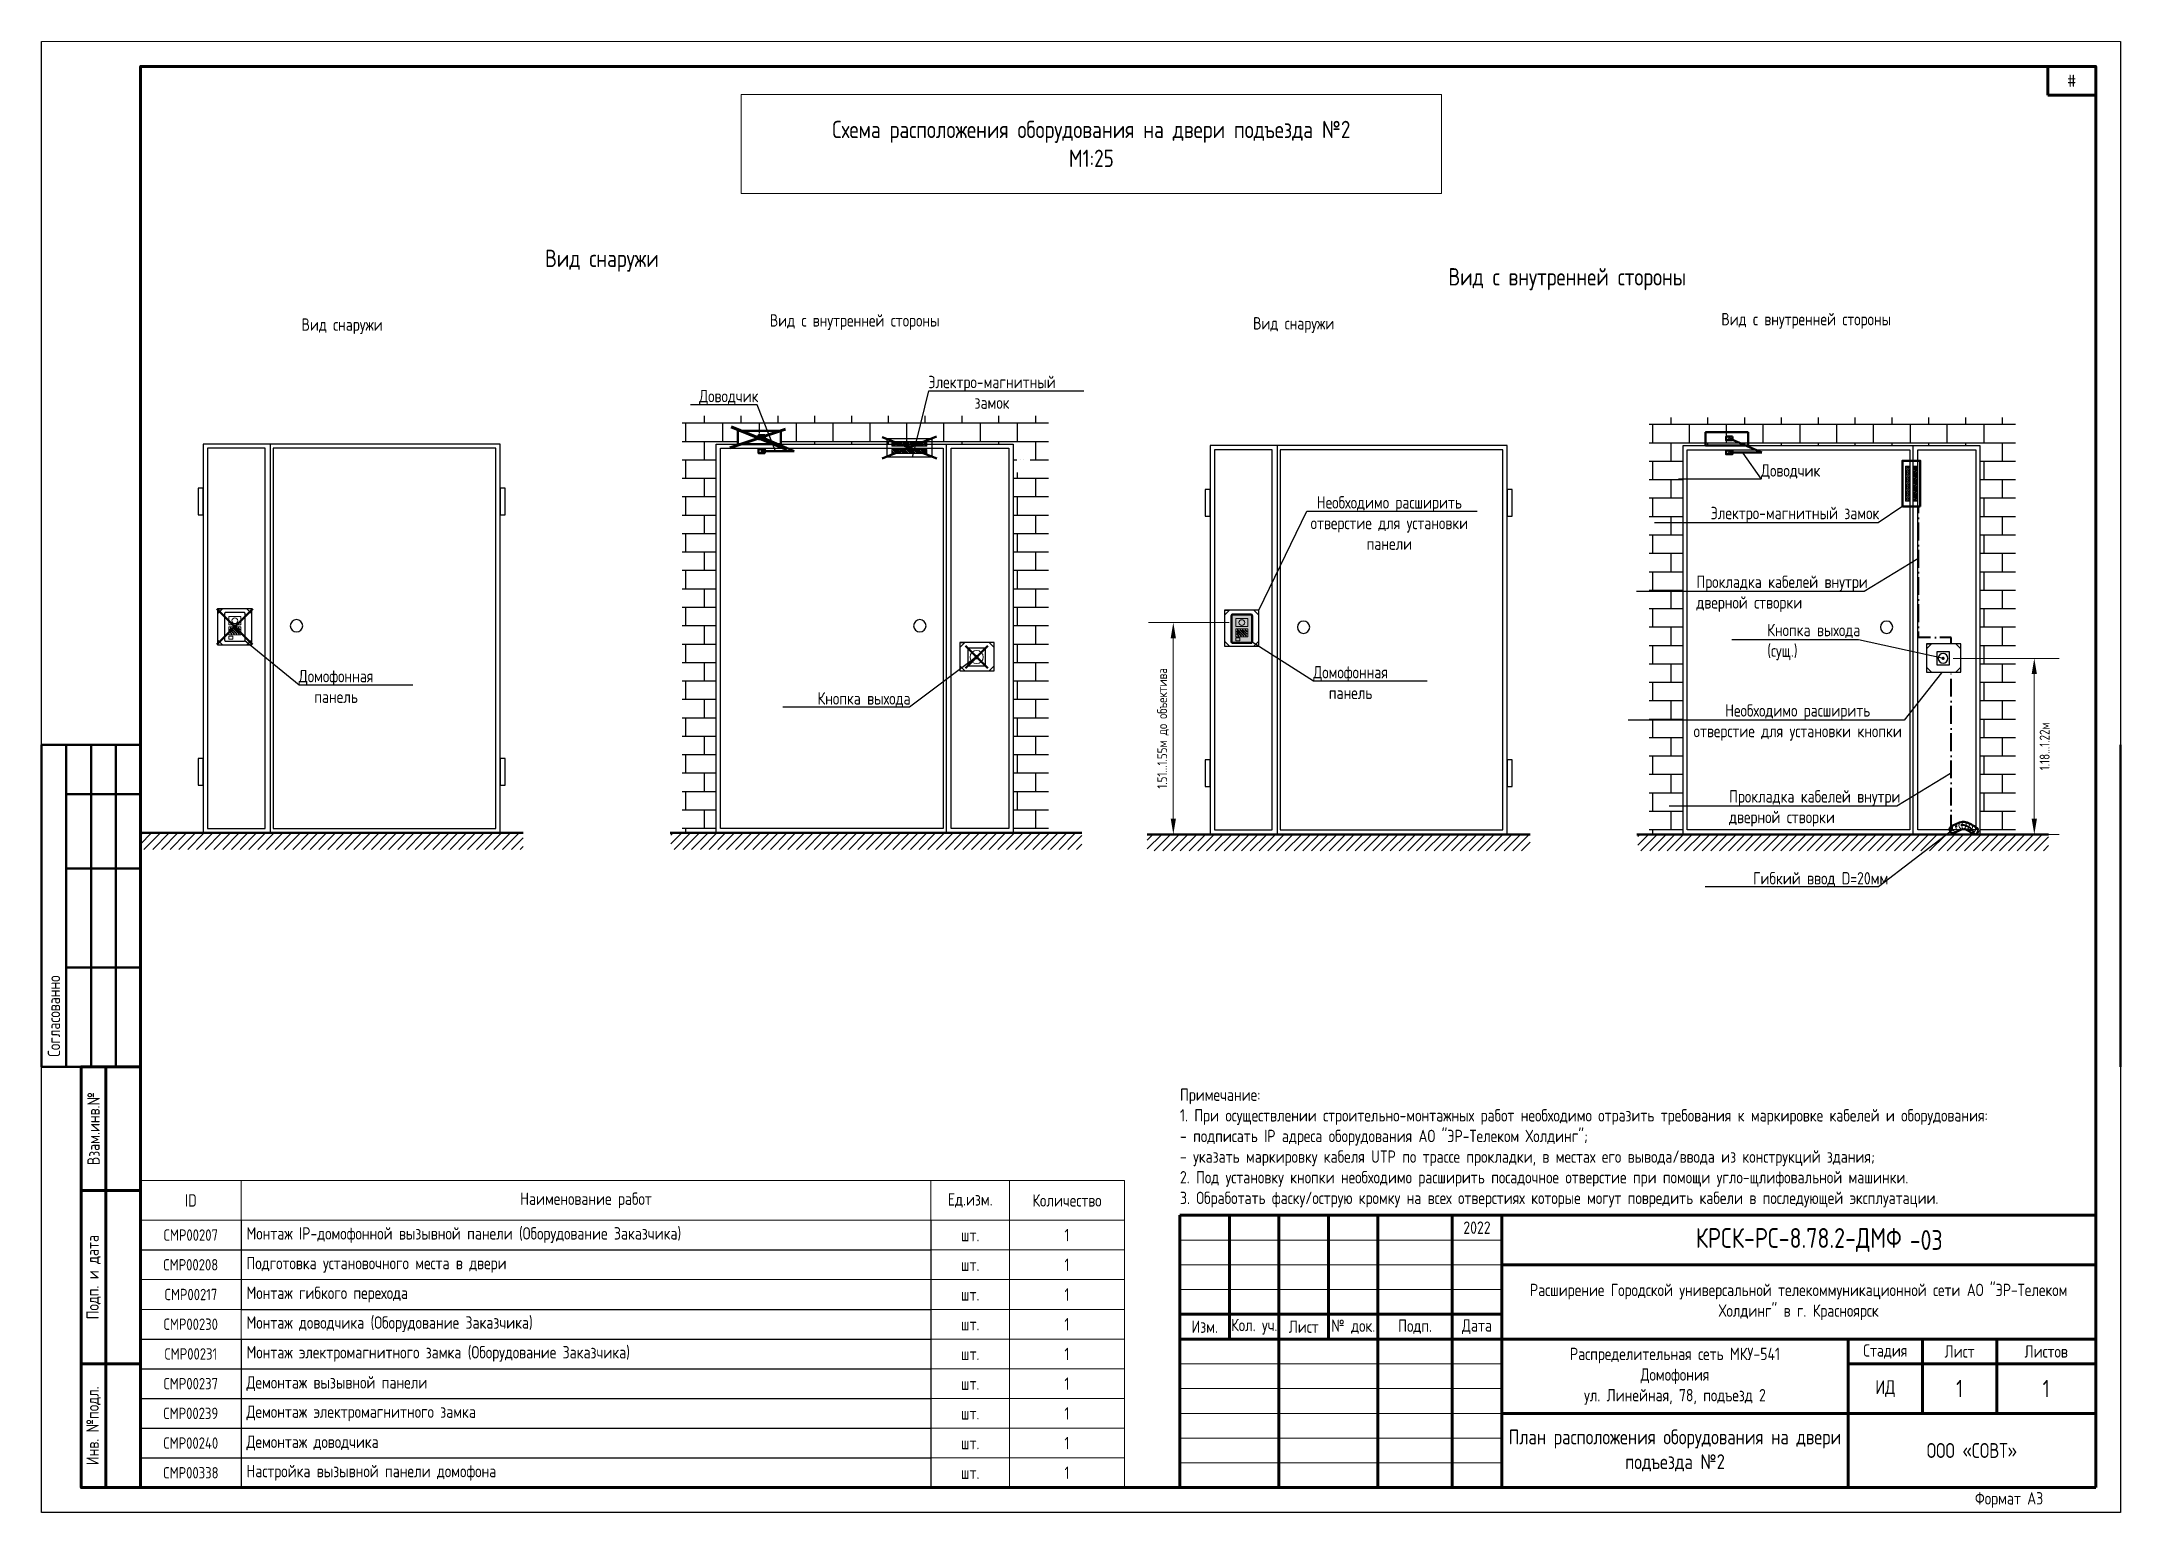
# Paper-space layout '6' of a CAD drawing. Header units: millimetres. Extents: x 0 to 420, y 0 to 297.
# The model-space entities are those that its viewports show. They can reach past a viewport. Long polylines and large blocks are cut down to what shows.
import ezdxf
from ezdxf import colors
from ezdxf.entities.mleader import LeaderData, LeaderLine
from ezdxf.enums import TextEntityAlignment as Align
from ezdxf.math import Vec2, Vec3

# ---------------------------------------------------------------- set-up
doc = ezdxf.new("R2010")
doc.units = ezdxf.units.MM
doc.linetypes.add('ACAD_ISO10W100', pattern=[18, 12, -3, 0, -3])
for name, color, linetype, lineweight in [('(034) Оформление_0', 7, 'Continuous', 9), ('Домофония схемы', 7, 'Continuous', 40), ('Оборудование проектир.', 7, 'Continuous', 50)]:
    doc.layers.add(name, color=color, linetype=linetype, lineweight=lineweight)
for name, color, linetype in [('_', 7, 'Continuous'), ('Выноски и подписи', 7, 'Continuous'), ('Дополнительные схемы', 7, 'Continuous'), ('Планы', 7, 'Continuous'), ('Текст и таблицы', 7, 'Continuous')]:
    doc.layers.add(name, color=color, linetype=linetype)
doc.layers.add('ВЭ', color=7, linetype='Continuous', plot=False)
doc.layers.add('ВЭ_', color=7, linetype='Continuous', plot=False)
doc.styles.get("Standard").update_dxf_attribs({"font": ''})
doc.styles.get('Standard').set_extended_font_data('GOST type A')
doc.dimstyles.get("Standard").update_dxf_attribs({"dimtxt": 2.5, "dimasz": 3, "dimexe": 5, "dimexo": 2, "dimgap": 2, "dimtad": 1, "dimdec": 1, "dimrnd": 1, "dimzin": 0, "dimdsep": 46, "dimtxsty": 'Standard', "dimcen": 2, "dimadec": 0, "dimazin": 0, "dimtfac": 1, "dimtdec": 1, "dimtofl": 0, "dimtmove": 0, "dimatfit": 3, "dimfxl": 1, "dimtolj": 1, "dimtzin": 0, "dimarcsym": 0})
pattern_1 = [(45, (0, 0), (-0.176777, 0.176777), [])]

psp = doc.layouts.new('6')

msp = doc.modelspace()

# ---------------------------------------------------------------- texts
at = {"layer": '(034) Оформление_0'}
for s, p in [('Вид снаружи', (1162.49, -265.43)), ('Вид с внутренней стороны', (1357.52, -269.16))]:
    msp.add_text(s, height=3.5, dxfattribs=at).set_placement(p, align=Align.CENTER)
for s, insert, char_height, width, attachment_point in [('Примечание: \\P1. При осуществлении строительно-монтажных работ необходимо отразить требования к маркировке кабелей и оборудования: \\P- подписать IP адреса оборудования АО "ЭР-Телеком Холдинг"; \\P- указать маркировку кабеля UTP по трассе прокладки, в местах его вывода/ввода из конструкций здания; \\P2. Под установку кнопки необходимо расширить посадочное отверстие при помощи угло-щлифовальной машинки.\\P3. Обработать фаску/острую кромку на всех отверстиях которые могут повредить кабели в последующей эксплуатации.', (1279.28, -455.33), 2.5, 171.8584, 7), ('-03', (1426.7, -461.91), 4, 47.8627, 4), ('1', (1454.28, -491.91), 3.5, 20, 5), ('{\\C0;План расположения оборудования на двери подъезда №2}', (1379.28, -504.41), 3, 70, 5)]:
    msp.add_mtext(s, dxfattribs=dict(at, insert=insert, char_height=char_height, width=width, attachment_point=attachment_point))
at = {"layer": 'Выноски и подписи'}
for s, p in [('Вид снаружи', (1101.8, -278.3)), ('Вид с внутренней стороны', (1196.41, -277.46)), ('Вид снаружи', (1294.04, -278.05)), ('Вид с внутренней стороны', (1388.65, -277.21))]:
    msp.add_text(s, height=2.5, dxfattribs=at).set_placement(p)

# ---------------------------------------------------------------- blocks, each defined once
blk = doc.blocks.new('*T277')
at = {"layer": '(034) Оформление_0', "lineweight": 60, "transparency": 16777216}
for p, q in [((0, 0), (185, 0)), ((0, 0), (0, -55)), ((10, 0), (10, -25)), ((20, 0), (20, -55)), ((30, 0), (30, -25)), ((40, 0), (40, -55)), ((55, 0), (55, -55)), ((65, 0), (65, -55)), ((185, 0), (185, -55)), ((65, -10), (185, -10)), ((0, -20), (65, -20)), ((0, -25), (185, -25)), ((135, -25), (135, -55)), ((150, -25), (150, -40)), ((165, -25), (165, -40)), ((135, -30), (185, -30)), ((65, -40), (185, -40)), ((0, -55), (185, -55))]:
    blk.add_line(p, q, dxfattribs=at)
at = {"layer": '(034) Оформление_0', "transparency": 16777216}
for p, q in [((0, -5), (65, -5)), ((0, -10), (65, -10)), ((0, -15), (65, -15)), ((0, -30), (65, -30)), ((0, -35), (65, -35)), ((0, -40), (65, -40)), ((0, -45), (65, -45)), ((0, -50), (65, -50))]:
    blk.add_line(p, q, dxfattribs=at)
at = {"layer": '(034) Оформление_0', "color": 0, "lineweight": 60, "transparency": 16777216, "attachment_point": 5}
for s, insert, char_height, width in [('2022', (60, -2.5), 2.5, 10), ('{\\fGOST type A|b0|i0|c0;КРСК-РС-8.78.2-ДМФ', (125, -5), 4, 120), ('{\\fGOST type A|b0|i0|c0;Расширение Городской универсальной телекоммуникационной сети АО "ЭР-Телеком Холдинг" в г. Красноярск', (125, -17.5), 2.5, 120), ('Кол. уч.', (15, -22.5), 2.5, 10), ('Дата', (60, -22.5), 2.5, 10), ('Изм.', (5, -22.5), 2.5, 10), ('Лист', (25, -22.5), 2.5, 10), ('№ док.', (35, -22.5), 2.5, 10), ('Подп.', (47.5, -22.5), 2.5, 15), ('{\\fGOST type A|b0|i0|c0;Распределительная сеть МКУ-541^JДомофония^Jул. Линейная, 78, подъезд 2', (100, -32.5), 2.5, 70), ('Стадия', (142.5, -27.5), 2.5, 15), ('Лист', (157.5, -27.5), 2.5, 15), ('Листов', (175, -27.5), 2.5, 20), ('ИД', (142.5, -35), 2.822, 15), ('1', (157.5, -35), 3.5, 15), ('{\\fGOST type A|b0|i0|c0;ООО «СОВТ»', (160, -47.5), 3, 50)]:
    blk.add_mtext(s, dxfattribs=dict(at, insert=insert, char_height=char_height, width=width))
blk = doc.blocks.new('*U276')
blk.add_blockref('*T277', (-185, 55))
blk = doc.blocks.new('*T235')
at = {"layer": '(034) Оформление_0', "color": 0, "lineweight": 50, "transparency": 16777216}
for p, q in [((0, 0), (0, 65)), ((0, 65), (20, 65)), ((5, 0), (5, 65)), ((10, 0), (10, 65)), ((15, 0), (15, 65)), ((20, 0), (20, 65)), ((5, 55), (20, 55)), ((5, 40), (20, 40)), ((5, 20), (20, 20)), ((0, 0), (20, 0))]:
    blk.add_line(p, q, dxfattribs=at)
at = {"layer": '(034) Оформление_0', "color": 0, "transparency": 16777216, "insert": (2.5, 2), "char_height": 2.5, "width": 61, "attachment_point": 4, "rotation": 90}
blk.add_mtext('Согласованно', dxfattribs=at)
blk = doc.blocks.new('*T236')
at = {"lineweight": 60, "transparency": 16777216}
for p, q in [((0, 0), (9.69, 0)), ((0, 0), (0, -5.814)), ((9.69, 0), (9.69, -5.814)), ((0, -5.814), (9.69, -5.814))]:
    blk.add_line(p, q, dxfattribs=at)
at = {"color": 0, "transparency": 16777216, "insert": (4.845, -2.907), "char_height": 2.5, "width": 9.69, "attachment_point": 5}
blk.add_mtext('#', dxfattribs=at)
blk = doc.blocks.new('*U234')
at = {"layer": '(034) Оформление_0', "lineweight": 60}
for p, q in [((13, 5), (13, 90)), ((20, 65), (8, 65)), ((20, 30), (8, 30))]:
    blk.add_line(p, q, dxfattribs=at)
at = {"layer": '(034) Оформление_0'}
blk.add_lwpolyline([(420, 297), (0, 297), (0, 0), (420, 0)], close=True, dxfattribs=at)
at = {"layer": '(034) Оформление_0', "lineweight": 60}
for points in [[(415, 5), (415, 292), (20, 292), (20, 5)], [(20, 90), (8, 90), (8, 5), (20, 5)]]:
    blk.add_lwpolyline(points, close=True, dxfattribs=at)
for name, p in [('*T236', (405.31, 292)), ('*T235', (0, 90)), ('*U276', (415, 5))]:
    blk.add_blockref(name, p)
at = {"layer": '(034) Оформление_0', "char_height": 2.5, "attachment_point": 5, "rotation": 90}
for s, insert in [('Взам.инв.№', (10.5, 77.5)), ('Подп. и дата', (10.5, 47.5)), ('Инв. №подл.', (10.5, 17.5))]:
    blk.add_mtext(s, dxfattribs=dict(at, insert=insert))
at = {"insert": (397.5, 2.5), "char_height": 2.5, "width": 35, "attachment_point": 5}
blk.add_mtext('Формат А3', dxfattribs=at)
blk = doc.blocks.new('*T247')
at = {"layer": '(034) Оформление_0', "color": 0, "lineweight": 50, "transparency": 16777216}
for p, q in [((0, 0), (0, 65)), ((0, 65), (20, 65)), ((5, 0), (5, 65)), ((10, 0), (10, 65)), ((15, 0), (15, 65)), ((20, 0), (20, 65)), ((5, 55), (20, 55)), ((5, 40), (20, 40)), ((5, 20), (20, 20)), ((0, 0), (20, 0))]:
    blk.add_line(p, q, dxfattribs=at)
at = {"layer": '(034) Оформление_0', "color": 0, "transparency": 16777216, "insert": (2.5, 2), "char_height": 2.5, "width": 61, "attachment_point": 4, "rotation": 90}
blk.add_mtext('Согласованно', dxfattribs=at)
blk = doc.blocks.new('*T248')
at = {"lineweight": 60, "transparency": 16777216}
for p, q in [((0, 0), (9.69, 0)), ((0, 0), (0, -5.814)), ((9.69, 0), (9.69, -5.814)), ((0, -5.814), (9.69, -5.814))]:
    blk.add_line(p, q, dxfattribs=at)
at = {"color": 0, "transparency": 16777216, "insert": (4.845, -2.907), "char_height": 2.5, "width": 9.69, "attachment_point": 5}
blk.add_mtext('#', dxfattribs=at)
blk = doc.blocks.new('*U246')
at = {"layer": '(034) Оформление_0', "lineweight": 60}
for p, q in [((13, 5), (13, 90)), ((20, 65), (8, 65)), ((20, 30), (8, 30))]:
    blk.add_line(p, q, dxfattribs=at)
at = {"layer": '(034) Оформление_0'}
blk.add_lwpolyline([(420, 297), (0, 297), (0, 0), (420, 0)], close=True, dxfattribs=at)
at = {"layer": '(034) Оформление_0', "lineweight": 60}
for points in [[(415, 5), (415, 292), (20, 292), (20, 5)], [(20, 90), (8, 90), (8, 5), (20, 5)]]:
    blk.add_lwpolyline(points, close=True, dxfattribs=at)
for name, p in [('*T248', (405.31, 292)), ('*T247', (0, 90)), ('*U276', (415, 5))]:
    blk.add_blockref(name, p)
at = {"layer": '(034) Оформление_0', "char_height": 2.5, "attachment_point": 5, "rotation": 90}
for s, insert in [('Взам.инв.№', (10.5, 77.5)), ('Подп. и дата', (10.5, 47.5)), ('Инв. №подл.', (10.5, 17.5))]:
    blk.add_mtext(s, dxfattribs=dict(at, insert=insert))
at = {"insert": (397.5, 2.5), "char_height": 2.5, "width": 35, "attachment_point": 5}
blk.add_mtext('Формат А3', dxfattribs=at)
blk = doc.blocks.new('*T250')
at = {"layer": '(034) Оформление_0', "color": 0, "lineweight": 50, "transparency": 16777216}
for p, q in [((0, 0), (0, 65)), ((0, 65), (20, 65)), ((5, 0), (5, 65)), ((10, 0), (10, 65)), ((15, 0), (15, 65)), ((20, 0), (20, 65)), ((5, 55), (20, 55)), ((5, 40), (20, 40)), ((5, 20), (20, 20)), ((0, 0), (20, 0))]:
    blk.add_line(p, q, dxfattribs=at)
at = {"layer": '(034) Оформление_0', "color": 0, "transparency": 16777216, "insert": (2.5, 2), "char_height": 2.5, "width": 61, "attachment_point": 4, "rotation": 90}
blk.add_mtext('Согласованно', dxfattribs=at)
blk = doc.blocks.new('*T251')
at = {"lineweight": 60, "transparency": 16777216}
for p, q in [((0, 0), (9.69, 0)), ((0, 0), (0, -5.814)), ((9.69, 0), (9.69, -5.814)), ((0, -5.814), (9.69, -5.814))]:
    blk.add_line(p, q, dxfattribs=at)
at = {"color": 0, "transparency": 16777216, "insert": (4.845, -2.907), "char_height": 2.5, "width": 9.69, "attachment_point": 5}
blk.add_mtext('#', dxfattribs=at)
blk = doc.blocks.new('*U249')
at = {"layer": '(034) Оформление_0', "lineweight": 60}
for p, q in [((13, 5), (13, 90)), ((20, 65), (8, 65)), ((20, 30), (8, 30))]:
    blk.add_line(p, q, dxfattribs=at)
at = {"layer": '(034) Оформление_0'}
blk.add_lwpolyline([(420, 297), (0, 297), (0, 0), (420, 0)], close=True, dxfattribs=at)
at = {"layer": '(034) Оформление_0', "lineweight": 60}
for points in [[(415, 5), (415, 292), (20, 292), (20, 5)], [(20, 90), (8, 90), (8, 5), (20, 5)]]:
    blk.add_lwpolyline(points, close=True, dxfattribs=at)
for name, p in [('*T251', (405.31, 292)), ('*T250', (0, 90)), ('*U276', (415, 5))]:
    blk.add_blockref(name, p)
at = {"layer": '(034) Оформление_0', "char_height": 2.5, "attachment_point": 5, "rotation": 90}
for s, insert in [('Взам.инв.№', (10.5, 77.5)), ('Подп. и дата', (10.5, 47.5)), ('Инв. №подл.', (10.5, 17.5))]:
    blk.add_mtext(s, dxfattribs=dict(at, insert=insert))
at = {"insert": (397.5, 2.5), "char_height": 2.5, "width": 35, "attachment_point": 5}
blk.add_mtext('Формат А3', dxfattribs=at)
blk = doc.blocks.new('*D252')
at = {"layer": 'Defpoints', "color": 0, "transparency": 16777216}
for p in [(1433.48, -344.45), (1440.88, -380), (1451.88, -380)]:
    blk.add_point(p, dxfattribs=at)
at = {"layer": 'Выноски и подписи', "color": 0, "lineweight": 0, "transparency": 16777216}
for p, q in [((1435.48, -344.45), (1456.88, -344.45)), ((1451.88, -347.63), (1451.88, -376.82)), ((1442.88, -380), (1456.88, -380))]:
    blk.add_line(p, q, dxfattribs=at)
at = {"layer": 'Выноски и подписи', "color": 0, "transparency": 16777216}
for points in [[(1451.35, -347.63), (1452.41, -347.63), (1451.88, -344.45)], [(1451.35, -376.82), (1452.41, -376.82), (1451.88, -380)]]:
    blk.add_solid(points, dxfattribs=at)
at = {"layer": 'Выноски и подписи', "color": 0, "transparency": 16777216, "insert": (1453.97, -362.22), "char_height": 2, "attachment_point": 5, "rotation": 90}
blk.add_mtext('\\A1;1.18...1.22м', dxfattribs=at)
blk = doc.blocks.new('Домофония_ЭМ замок')
at = {"layer": 'Оборудование проектир.', "lineweight": 20}
h = blk.add_hatch(dxfattribs=at)
h.set_pattern_fill('ANSI31', color=256, scale=2)
h.set_pattern_definition(pattern_1)
h.paths.add_polyline_path([(8.13, 2.97), (1.08, 2.97), (1.08, 2.14), (8.13, 2.14)])
h = blk.add_hatch(dxfattribs=at)
h.set_pattern_fill('ANSI31', color=256, scale=2)
h.set_pattern_definition(pattern_1)
h.paths.add_polyline_path([(8.13, 0.64), (1.08, 0.64), (1.08, 1.46), (8.13, 1.46)])
at = {"layer": 'Оборудование проектир.', "linetype": 'Continuous', "lineweight": 20}
for p, q in [((1.08, 2.97), (8.13, 2.97)), ((1.08, 2.14), (1.08, 2.97)), ((8.13, 2.14), (1.08, 2.14)), ((8.13, 1.46), (1.08, 1.46)), ((1.08, 1.46), (1.08, 0.64)), ((1.08, 0.64), (8.13, 0.64)), ((8.13, 2.14), (8.13, 2.97)), ((8.13, 1.46), (8.13, 0.64))]:
    blk.add_line(p, q, dxfattribs=at)
at = {"layer": 'Оборудование проектир.'}
blk.add_lwpolyline([(0, 3.61), (9.2, 3.61), (9.2, 0), (0, 0)], close=True, dxfattribs=at)
at = {"layer": 'Выноски и подписи', "oblique": 15, "flags": 3}
for tag, p in [('ID', (14.02, 2.87)), ('БАЗОВАЯ_РАСЦЕНКА', (13.84, -0.5)), ('ЕД.ИЗМ', (13.62, -3.9)), ('КОЛИЧЕСТВО', (13.43, -7.19))]:
    blk.add_attdef(tag, p, '', height=2.5, dxfattribs=at)
blk = doc.blocks.new('*U102')
at = {"layer": 'Оборудование проектир.'}
for p, q in [((3.81, 1.41), (-2.7, -1.41)), ((-2.7, -1.41), (3.82, -1.41))]:
    blk.add_line(p, q, dxfattribs=at)
at = {"layer": 'Оборудование проектир.', "linetype": 'Continuous'}
blk.add_lwpolyline([(0, 2.67), (8.64, 2.67), (8.64, 0), (0, 0)], close=True, dxfattribs=at)
at = {"layer": 'Оборудование проектир.'}
for points in [[(3.22, 1.79), (4.5, 1.79), (4.5, 1.03), (3.22, 1.03)], [(3.22, -1.02), (4.5, -1.02), (4.5, -1.79), (3.22, -1.79)]]:
    blk.add_lwpolyline(points, close=True, dxfattribs=at)
at = {"layer": 'Оборудование проектир.', "lineweight": 20}
for centre in [(3.81, 1.41), (3.82, -1.41)]:
    blk.add_circle(centre, 0.163, dxfattribs=at)
at = {"layer": 'Выноски и подписи', "oblique": 15, "flags": 3}
for tag, p in [('ID', (12.18, 1.71)), ('БАЗОВАЯ_РАСЦЕНКА', (12.06, -1.52)), ('ЕД.ИЗМ', (11.9, -4.73)), ('КОЛИЧЕСТВО', (11.88, -8.09))]:
    blk.add_attdef(tag, p, '', height=2.5, dxfattribs=at)
blk = doc.blocks.new('*T261')
at = {"layer": 'Текст и таблицы', "lineweight": 9, "transparency": 16777216}
for p, q in [((0, 0), (198.77, 0)), ((0, 0), (0, -8)), ((20.3, 0), (20.3, -8)), ((159.68, 0), (159.68, -8)), ((175.54, 0), (175.54, -62)), ((198.77, 0), (198.77, -62)), ((0, -8), (198.77, -8)), ((159.68, -14), (198.77, -14)), ((0, -20), (198.77, -20)), ((0, -26), (20.3, -26)), ((20.3, -26), (20.3, -32)), ((159.68, -26), (198.77, -26)), ((159.68, -32), (198.77, -32)), ((159.68, -38), (198.77, -38)), ((159.68, -44), (198.77, -44)), ((159.68, -50), (198.77, -50)), ((159.68, -56), (198.77, -56)), ((159.68, -62), (198.77, -62))]:
    blk.add_line(p, q, dxfattribs=at)
at = {"layer": 'Текст и таблицы', "lineweight": -2, "transparency": 16777216}
for p, q in [((0, -8), (0, -62)), ((20.3, -8), (20.3, -26)), ((159.68, -8), (159.68, -62)), ((0, -14), (159.68, -14)), ((20.3, -26), (159.68, -26)), ((0, -32), (159.68, -32)), ((20.3, -32), (20.3, -62)), ((0, -38), (159.68, -38)), ((0, -44), (159.68, -44)), ((0, -50), (159.68, -50)), ((0, -56), (159.68, -56)), ((0, -62), (159.68, -62))]:
    blk.add_line(p, q, dxfattribs=at)
at = {"layer": 'Текст и таблицы', "color": 0, "transparency": 16777216}
for s, insert, char_height, width, attachment_point in [('ID', (10.15, -4), 2.5, 18.0511, 5), ('Количество', (187.16, -4), 2.5, 20.9722, 5), ('СМР00207', (10.15, -11), 2.3, 18.1183, 5), ('{\\C256;Монтаж IP-домофонной вызывной панели (Оборудование Заказчика)}', (21.4, -11), 2.5, 137.1974, 4), ('{\\C256;шт.}', (167.61, -11), 2.5, 13.6753, 5), ('{\\C256;1', (187.16, -11), 2.5, 21.0395, 5), ('СМР00208', (10.15, -17), 2.3, 18.1183, 5), ('{\\C256;Подготовка установочного места в двери}', (21.4, -17), 2.5, 137.1974, 4), ('{\\C256;шт.}', (167.61, -17), 2.5, 13.6753, 5), ('{\\C256;1', (187.16, -17), 2.5, 21.0395, 5), ('CMP00217', (10.15, -23), 2.3, 18.1183, 5), ('Монтаж гибкого перехода^J', (21.4, -23), 2.5, 137.1974, 4), ('{\\C256;шт.}', (167.61, -23), 2.5, 13.6753, 5), ('1', (187.16, -23), 2.5, 21.0395, 5), ('СМР00230', (10.15, -29), 2.3, 18.1183, 5), ('Монтаж доводчика {\\C256;(Оборудование Заказчика)}', (21.4, -29), 2.5, 137.1974, 4), ('{\\C256;шт.}', (167.61, -29), 2.5, 13.6753, 5), ('{\\C256;1', (187.16, -29), 2.5, 21.0395, 5), ('Монтаж электромагнитного замка {\\C256;(Оборудование Заказчика)}', (21.4, -35), 2.5, 137.1974, 4), ('СМР00231', (10.15, -35), 2.3, 18.1183, 5), ('{\\C256;шт.}', (167.61, -35), 2.5, 13.6753, 5), ('{\\C256;1', (187.16, -35), 2.5, 21.0395, 5), ('СМР00237', (10.15, -41), 2.3, 18.1183, 5), ('Демонтаж вызывной панели ', (21.4, -41), 2.5, 137.1974, 4), ('{\\C256;шт.}', (167.61, -41), 2.5, 13.6753, 5), ('{\\C256;1', (187.16, -41), 2.5, 21.0395, 5), ('СМР00239', (10.15, -47), 2.3, 18.1183, 5), ('Демонтаж электромагнитного замка', (21.4, -47), 2.5, 137.1974, 4), ('{\\C256;1', (187.16, -47), 2.5, 21.0395, 5), ('{\\C256;шт.}', (167.61, -47), 2.5, 13.6753, 5), ('СМР00240', (10.15, -53), 2.3, 18.1183, 5), ('Демонтаж доводчика', (21.4, -53), 2.5, 137.1974, 4), ('{\\C256;шт.}', (167.61, -53), 2.5, 13.6753, 5), ('1', (187.16, -53), 2.5, 21.0395, 5), ('CMP00338^J', (10.15, -59), 2.3, 18.1183, 5), ('Настройка вызывной панели домофона^J', (21.4, -59), 2.5, 137.1974, 4), ('{\\C256;шт.}', (167.61, -59), 2.5, 13.6753, 5), ('1', (187.16, -59), 2.5, 21.0395, 5)]:
    blk.add_mtext(s, dxfattribs=dict(at, insert=insert, char_height=char_height, width=width, attachment_point=attachment_point))
at = {"layer": 'Текст и таблицы', "transparency": 16777216, "char_height": 2.5, "attachment_point": 5}
for s, insert, width in [('Наименование работ', (89.99, -4), 137.1301), ('Ед.изм.', (167.61, -4), 13.6081)]:
    blk.add_mtext(s, dxfattribs=dict(at, insert=insert, width=width))
blk = doc.blocks.new('*T266')
at = {"layer": 'Defpoints', "color": 8, "linetype": 'ByBlock', "lineweight": 0, "transparency": 16777216}
for p, q in [((0, 0), (141.44, 0)), ((0, 0), (0, -20)), ((141.44, 0), (141.44, -20)), ((0, -20), (141.44, -20))]:
    blk.add_line(p, q, dxfattribs=at)
at = {"color": 0, "transparency": 16777216, "insert": (70.72, -10), "char_height": 3.5, "width": 141.442, "attachment_point": 5}
blk.add_mtext('{\\fGOST type A|b0|i0|c0;Схема расположения оборудования на двери подъезда №2^JМ1:25', dxfattribs=at)
blk = doc.blocks.new('Домофония_Дверь Снаружи')
at = {"layer": 'Дополнительные схемы', "linetype": 'Continuous'}
blk.add_line((46.44, 78.53), (46.44, 0), dxfattribs=at)
for points in [[(0, 78.53), (59.97, 78.53), (59.97, 0), (0, 0)], [(0.85, 77.67), (45.85, 77.67), (45.85, 0.93), (0.85, 0.93)], [(47.46, 77.67), (59.14, 77.67), (59.14, 0.93), (47.46, 0.93)], [(-1.03, 69.62), (0, 69.62), (0, 64.26), (-1.03, 64.26)], [(59.97, 69.62), (61.01, 69.62), (61.01, 64.26), (59.97, 64.26)], [(-1.03, 15.02), (0, 15.02), (0, 9.66), (-1.03, 9.66)], [(59.97, 15.02), (61.01, 15.02), (61.01, 9.66), (59.97, 9.66)]]:
    blk.add_lwpolyline(points, close=True, dxfattribs=at)
blk.add_circle((41.13, 41.83), 1.25, dxfattribs=at)
blk = doc.blocks.new('Домофония_Дверь Внутри')
at = {"layer": 'Дополнительные схемы', "linetype": 'Continuous'}
blk.add_line((13.53, 78.53), (13.53, 0), dxfattribs=at)
for points in [[(59.97, 78.53), (0, 78.53), (0, 0), (59.97, 0)], [(12.52, 77.67), (0.84, 77.67), (0.84, 0.93), (12.52, 0.93)], [(59.13, 77.67), (14.13, 77.67), (14.13, 0.93), (59.13, 0.93)]]:
    blk.add_lwpolyline(points, close=True, dxfattribs=at)
blk.add_circle((18.84, 41.83), 1.25, dxfattribs=at)
blk = doc.blocks.new('Домофония_Подготовка_места_установки')
at = {"color": 0, "linetype": 'ByBlock', "lineweight": -2}
for p, q in [((0, 4.7), (0, 4.7)), ((1, 5.7), (1, 5.7)), ((1, 5.7), (1, 5.7)), ((5.94, 5.7), (6.94, 5.7)), ((6.94, 5.7), (5.94, 5.7)), ((6.94, 4.7), (6.94, 4.7)), ((0, 1), (0, 1)), ((1, 0), (1, 0)), ((5.94, 0), (5.94, 0)), ((6.94, 1), (6.94, 1))]:
    blk.add_line(p, q, dxfattribs=at)
at = {"layer": '_', "color": 0, "linetype": 'ByBlock', "lineweight": -2}
for p, q in [((1, 5.7), (0, 4.7)), ((5.94, 5.7), (6.94, 4.7)), ((0, 1), (1, 0)), ((6.94, 1), (5.94, 0))]:
    blk.add_line(p, q, dxfattribs=at)
blk.add_lwpolyline([(0, 5.7), (6.94, 5.7), (6.94, 0), (0, 0)], close=True, dxfattribs=at)
at = {"layer": 'Выноски и подписи', "color": 0, "linetype": 'ByBlock', "lineweight": -2, "oblique": 15, "flags": 3}
for tag, p in [('ID', (10.4, 3.35)), ('БАЗОВАЯ_РАСЦЕНКА', (10.17, 0.12)), ('ЕД.ИЗМ', (10.11, -3.34)), ('КОЛИЧЕСТВО', (10.11, -6.78))]:
    blk.add_attdef(tag, p, '', height=2.5, dxfattribs=at)
blk = doc.blocks.new('*U211')
at = {"color": 0, "linetype": 'ByBlock', "lineweight": -2}
for p, q in [((0, 6.25), (0, 6.25)), ((1, 7.25), (1, 7.25)), ((1, 7.25), (1, 7.25)), ((5.94, 7.25), (6.94, 7.25)), ((6.94, 7.25), (5.94, 7.25)), ((6.94, 4.7), (6.94, 4.7)), ((0, 1), (0, 1)), ((1, 0), (1, 0)), ((5.94, 0), (5.94, 0)), ((6.94, 1), (6.94, 1))]:
    blk.add_line(p, q, dxfattribs=at)
at = {"layer": '_', "color": 0, "linetype": 'ByBlock', "lineweight": -2}
for p, q in [((1, 7.25), (0, 6.25)), ((5.94, 7.25), (6.94, 6.25)), ((0, 1), (1, 0)), ((6.94, 1), (5.94, 0))]:
    blk.add_line(p, q, dxfattribs=at)
blk.add_lwpolyline([(0, 7.25), (6.94, 7.25), (6.94, 0), (0, 0)], close=True, dxfattribs=at)
at = {"layer": 'Выноски и подписи', "color": 0, "linetype": 'ByBlock', "lineweight": -2, "oblique": 15, "flags": 3}
for tag, p in [('ID', (10.4, 3.35)), ('БАЗОВАЯ_РАСЦЕНКА', (10.17, 0.12)), ('ЕД.ИЗМ', (10.11, -3.34)), ('КОЛИЧЕСТВО', (10.11, -6.78))]:
    blk.add_attdef(tag, p, '', height=2.5, dxfattribs=at)
blk = doc.blocks.new('*U212')
at = {"layer": 'Оборудование проектир.', "lineweight": 20}
h = blk.add_hatch(dxfattribs=at)
h.set_pattern_fill('ANSI31', color=256, scale=2)
h.set_pattern_definition(pattern_1)
h.paths.add_polyline_path([(8.13, 2.97), (1.08, 2.97), (1.08, 2.14), (8.13, 2.14)])
h = blk.add_hatch(dxfattribs=at)
h.set_pattern_fill('ANSI31', color=256, scale=2)
h.set_pattern_definition(pattern_1)
h.paths.add_polyline_path([(8.13, 0.64), (1.08, 0.64), (1.08, 1.46), (8.13, 1.46)])
at = {"layer": '_'}
blk.add_lwpolyline([(0, 3.61), (9.2, 3.61), (9.2, 0), (0, 0)], close=True, dxfattribs=at)
at = {"layer": 'Оборудование проектир.', "color": 1}
for p, q in [((-0.93, -0.36), (10.13, 3.97)), ((-0.89, 4.07), (10.13, -0.37))]:
    blk.add_line(p, q, dxfattribs=at)
at = {"layer": 'Оборудование проектир.', "linetype": 'Continuous', "lineweight": 20}
for p, q in [((1.08, 2.97), (8.13, 2.97)), ((1.08, 2.14), (1.08, 2.97)), ((8.13, 2.14), (1.08, 2.14)), ((8.13, 1.46), (1.08, 1.46)), ((1.08, 1.46), (1.08, 0.64)), ((1.08, 0.64), (8.13, 0.64)), ((8.13, 2.14), (8.13, 2.97)), ((8.13, 1.46), (8.13, 0.64))]:
    blk.add_line(p, q, dxfattribs=at)
at = {"layer": 'Выноски и подписи', "oblique": 15, "flags": 3}
for tag, p in [('ID', (14.02, 2.87)), ('БАЗОВАЯ_РАСЦЕНКА', (13.84, -0.5)), ('ЕД.ИЗМ', (13.62, -3.9)), ('КОЛИЧЕСТВО', (13.43, -7.19))]:
    blk.add_attdef(tag, p, '', height=2.5, dxfattribs=at)
blk = doc.blocks.new('*U214')
at = {"color": 0, "linetype": 'ByBlock'}
blk.add_lwpolyline([(0, 0), (0, 3.54), (3.54, 3.54), (3.54, 0)], close=True, dxfattribs=at)
at = {"layer": 'Оборудование проектир.', "color": 1}
for p, q in [((-0.48, 4.02), (4.02, -0.48)), ((4.02, 4.02), (-0.48, -0.48))]:
    blk.add_line(p, q, dxfattribs=at)
at = {"layer": 'Оборудование проектир.', "color": 0, "linetype": 'ByBlock', "lineweight": 20, "const_width": 0.442}
blk.add_lwpolyline([(1.55, 1.77, 1), (1.99, 1.77, 1)], format="xyb", close=True, dxfattribs=at)
at = {"layer": 'Оборудование проектир.', "color": 0, "linetype": 'ByBlock', "lineweight": 20}
blk.add_circle((1.77, 1.77), 1.33, dxfattribs=at)
at = {"layer": 'Выноски и подписи', "oblique": 15, "flags": 3}
for tag, p in [('БАЗОВАЯ_РАСЦЕНКА', (6.28, -1.43)), ('ID', (6.53, 1.67)), ('ЕД.ИЗМ', (6.16, -4.22)), ('КОЛИЧЕСТВО', (5.87, -7.12))]:
    blk.add_attdef(tag, p, '', height=2.5, dxfattribs=at)
blk = doc.blocks.new('*U215')
blk.add_lwpolyline([(0.15, 5.71), (3.85, 5.71, -0.414214), (4.06, 5.5), (4.06, 0.15, -0.414214), (3.85, -0.06), (0.15, -0.06, -0.414214), (-0.06, 0.15), (-0.06, 5.5, -0.414214)], format="xyb", close=True)
at = {"layer": 'Оборудование проектир.', "color": 1}
for p, q in [((-1.62, 6.43), (5.61, -0.76)), ((-1.59, -0.76), (5.61, 6.43))]:
    blk.add_line(p, q, dxfattribs=at)
at = {"layer": 'Оборудование проектир.', "lineweight": 9}
for p, q in [((0.97, 2.31), (1.27, 2.62)), ((0.97, 1.8), (1.78, 2.62)), ((0.97, 1.69), (1.9, 2.62)), ((0.97, 2.2), (1.39, 2.62)), ((1.06, 1.38), (2.29, 2.62)), ((1.17, 1.38), (2.41, 2.62)), ((1.57, 1.38), (2.8, 2.62)), ((1.68, 1.38), (2.92, 2.62)), ((2.08, 1.38), (3.03, 2.34)), ((2.19, 1.38), (3.03, 2.22)), ((2.59, 1.38), (3.03, 1.83)), ((2.7, 1.38), (3.03, 1.71))]:
    blk.add_line(p, q, dxfattribs=at)
for points in [[(0.76, 4.88), (3.24, 4.88), (3.24, 3.24), (0.76, 3.24)], [(0.76, 2.82), (3.24, 2.82), (3.24, 1.18), (0.76, 1.18)], [(2.41, 0.97), (3.24, 0.97), (3.24, 0.35), (2.41, 0.35)]]:
    blk.add_lwpolyline(points, close=True, dxfattribs=at)
for points in [[(0.97, 2.2), (0.97, 2.31)], [(0.97, 1.69), (0.97, 1.8)], [(1.17, 1.38), (1.06, 1.38)], [(1.27, 2.62), (1.39, 2.62)], [(1.68, 1.38), (1.57, 1.38)], [(1.78, 2.62), (1.9, 2.62)], [(2.19, 1.38), (2.08, 1.38)], [(2.29, 2.62), (2.41, 2.62)], [(2.7, 1.38), (2.59, 1.38)], [(2.8, 2.62), (2.92, 2.62)], [(3.03, 2.34), (3.03, 2.22)], [(3.03, 1.83), (3.03, 1.71)]]:
    blk.add_lwpolyline(points, dxfattribs=at)
blk.add_circle((2, 4.06), 0.583, dxfattribs=at)
at = {"oblique": 15, "flags": 3}
for tag, p in [('ID', (8.74, 3.48)), ('БАЗОВАЯ_РАСЦЕНКА', (8.83, 0.04)), ('ЕД.ИЗМ', (8.69, -3.41)), ('КОЛИЧЕСТВО', (8.6, -7.7))]:
    blk.add_attdef(tag, p, '', height=2.5, dxfattribs=at)
blk = doc.blocks.new('*D270')
at = {"layer": 'Defpoints', "color": 0, "transparency": 16777216}
for p in [(1291.19, -337.22), (1277.93, -379.99), (1277.93, -379.99)]:
    blk.add_point(p, dxfattribs=at)
at = {"layer": 'Выноски и подписи', "color": 0, "lineweight": 0, "transparency": 16777216}
for p, q in [((1289.19, -337.22), (1272.93, -337.22)), ((1277.93, -340.4), (1277.93, -376.81)), ((1275.93, -379.99), (1272.93, -379.99))]:
    blk.add_line(p, q, dxfattribs=at)
at = {"layer": 'Выноски и подписи', "color": 0, "transparency": 16777216}
for points in [[(1277.4, -340.4), (1278.46, -340.4), (1277.93, -337.22)], [(1277.4, -376.81), (1278.46, -376.81), (1277.93, -379.99)]]:
    blk.add_solid(points, dxfattribs=at)
at = {"layer": 'Выноски и подписи', "color": 0, "transparency": 16777216, "insert": (1275.84, -358.6), "char_height": 2, "attachment_point": 5, "rotation": 90}
blk.add_mtext('\\A1;1.51...1.55м до объектива', dxfattribs=at)
blk = doc.blocks.new('*U119')
h = blk.add_hatch(color=255)
h.dxf.hatch_style = 1
edge = h.paths.add_edge_path()
edge.add_line((0.21, 5.56), (3.91, 5.56))
edge.add_arc((3.91, 5.36), 0.206, 0, 90, ccw=False)
edge.add_line((4.12, 5.36), (4.12, 0))
edge.add_arc((3.91, 0), 0.206, -90, 0, ccw=False)
edge.add_line((3.91, -0.21), (0.21, -0.21))
edge.add_arc((0.21, 0), 0.206, 180, 270, ccw=False)
edge.add_line((0, 0), (0, 5.36))
edge.add_arc((0.21, 5.36), 0.206, 90, 180, ccw=False)
h = blk.add_hatch(color=255)
h.dxf.hatch_style = 1
edge = h.paths.add_edge_path()
edge.add_line((0.21, 5.56), (3.91, 5.56))
edge.add_arc((3.91, 5.36), 0.206, 0, 90, ccw=False)
edge.add_line((4.12, 5.36), (4.12, 0))
edge.add_arc((3.91, 0), 0.206, -90, 0, ccw=False)
edge.add_line((3.91, -0.21), (0.21, -0.21))
edge.add_arc((0.21, 0), 0.206, 180, 270, ccw=False)
edge.add_line((0, 0), (0, 5.36))
edge.add_arc((0.21, 5.36), 0.206, 90, 180, ccw=False)
at = {"layer": 'Оборудование проектир.', "lineweight": 9}
for p, q in [((1.03, 2.17), (1.33, 2.47)), ((1.03, 1.66), (1.84, 2.47)), ((1.03, 1.54), (1.96, 2.47)), ((1.03, 2.05), (1.45, 2.47)), ((1.12, 1.24), (2.35, 2.47)), ((1.23, 1.24), (2.47, 2.47)), ((1.63, 1.24), (2.86, 2.47)), ((1.74, 1.24), (2.98, 2.47)), ((2.14, 1.24), (3.09, 2.19)), ((2.25, 1.24), (3.09, 2.07)), ((2.65, 1.24), (3.09, 1.68)), ((2.76, 1.24), (3.09, 1.56))]:
    blk.add_line(p, q, dxfattribs=at)
at = {"layer": 'Оборудование проектир.'}
blk.add_lwpolyline([(0.21, 5.56), (3.91, 5.56, -0.414214), (4.12, 5.36), (4.12, 0, -0.414214), (3.91, -0.21), (0.21, -0.21, -0.414214), (0, 0), (0, 5.36, -0.414214)], format="xyb", close=True, dxfattribs=at)
at = {"layer": 'Оборудование проектир.', "lineweight": 9}
for points in [[(0.82, 4.74), (3.3, 4.74), (3.3, 3.09), (0.82, 3.09)], [(0.82, 2.68), (3.3, 2.68), (3.3, 1.03), (0.82, 1.03)], [(2.47, 0.82), (3.3, 0.82), (3.3, 0.21), (2.47, 0.21)]]:
    blk.add_lwpolyline(points, close=True, dxfattribs=at)
for points in [[(1.03, 2.05), (1.03, 2.17)], [(1.03, 1.54), (1.03, 1.66)], [(1.23, 1.24), (1.12, 1.24)], [(1.33, 2.47), (1.45, 2.47)], [(1.74, 1.24), (1.63, 1.24)], [(1.84, 2.47), (1.96, 2.47)], [(2.25, 1.24), (2.14, 1.24)], [(2.35, 2.47), (2.47, 2.47)], [(2.76, 1.24), (2.65, 1.24)], [(2.86, 2.47), (2.98, 2.47)], [(3.09, 2.19), (3.09, 2.07)], [(3.09, 1.68), (3.09, 1.56)]]:
    blk.add_lwpolyline(points, dxfattribs=at)
blk.add_circle((2.06, 3.91), 0.583, dxfattribs=at)
at = {"oblique": 15, "flags": 3}
for tag, p in [('ID', (17.08, 2.75)), ('БАЗОВАЯ_РАСЦЕНКА', (17.17, -0.69)), ('ЕД.ИЗМ', (17.03, -4.14)), ('КОЛИЧЕСТВО', (16.94, -8.43))]:
    blk.add_attdef(tag, p, '', height=2.5, dxfattribs=at)
blk = doc.blocks.new('*U213')
at = {"layer": 'Оборудование проектир.'}
for centre, start, end in [((-2.22, -1.58), 108.2365, 311.6162), ((2.06, -1.83), 221.9143, 67.6649)]:
    blk.add_arc(centre, 0.743, start, end, dxfattribs=at)
at = {"layer": 'Оборудование проектир.', "lineweight": 20}
for centre, radius, start, end in [((-1.69, -1.29), 0.725, 124.1201, 292.639), ((-1, -1.02), 0.75, 121.7789, 267.3981), ((-0.17, -0.72), 0.906, 143.2711, 249.56), ((1.08, -0.77), 1.55, 152.8703, 209.6903), ((-1.17, -0.4), 1.58, 314.0467, 10.3181), ((0.13, -0.74), 0.906, 282.0565, 28.5793), ((0.92, -1.13), 0.75, 264.2522, 51.5938), ((1.57, -1.48), 0.726, 234.4509, 45.1396)]:
    blk.add_arc(centre, radius, start, end, dxfattribs=at)
at = {"layer": 'Оборудование проектир.'}
for points in [[(2.35, -1.14), (-0.04, -0.06), (-2.45, -0.87)], [(1.51, -2.32), (-0.13, -1.54), (-1.73, -2.13)]]:
    blk.add_spline(points, degree=3, dxfattribs=at)
at = {"layer": 'Выноски и подписи', "oblique": 15, "flags": 3}
for tag, p in [('БАЗОВАЯ_РАСЦЕНКА', (9.67, -2.38)), ('ID', (10.02, 0.83)), ('ЕД.ИЗМ', (9.57, -5.9)), ('КОЛИЧЕСТВО', (9.26, -9.25))]:
    blk.add_attdef(tag, p, '', height=2.5, dxfattribs=at)
blk = doc.blocks.new('Домофония_Кнопка открытия двери')
at = {"layer": 'Оборудование проектир.', "color": 0, "linetype": 'ByBlock', "lineweight": -2}
blk.add_lwpolyline([(0, 0), (0, 2.58), (2.58, 2.58), (2.58, 0)], close=True, dxfattribs=at)
at = {"layer": 'Оборудование проектир.', "color": 0, "linetype": 'ByBlock', "lineweight": -2, "const_width": 0.323}
blk.add_lwpolyline([(1.13, 1.29, 1), (1.45, 1.29, 1)], format="xyb", close=True, dxfattribs=at)
at = {"layer": 'Оборудование проектир.', "color": 0, "linetype": 'ByBlock', "lineweight": -2}
blk.add_circle((1.29, 1.29), 0.969, dxfattribs=at)
at = {"layer": 'Выноски и подписи', "color": 0, "linetype": 'ByBlock', "lineweight": -2, "oblique": 15, "flags": 3}
for tag, p in [('ID', (7.58, 8.42)), ('ЕД.ИЗМ', (7.21, 2.53)), ('БАЗОВАЯ_РАСЦЕНКА', (7.33, 5.32)), ('КОЛИЧЕСТВО', (6.92, -0.37))]:
    blk.add_attdef(tag, p, '', height=2.5, dxfattribs=at)
blk = doc.blocks.new('*U228')
at = {"color": 0, "linetype": 'ByBlock', "lineweight": -2}
for p, q in [((0, 6.25), (0, 6.25)), ((1, 7.25), (1, 7.25)), ((1, 7.25), (1, 7.25)), ((5.94, 7.25), (6.94, 7.25)), ((6.94, 7.25), (5.94, 7.25)), ((6.94, 4.7), (6.94, 4.7)), ((0, 1), (0, 1)), ((1, 0), (1, 0)), ((5.94, 0), (5.94, 0)), ((6.94, 1), (6.94, 1))]:
    blk.add_line(p, q, dxfattribs=at)
at = {"layer": '_', "color": 0, "linetype": 'ByBlock', "lineweight": -2}
for p, q in [((1, 7.25), (0, 6.25)), ((5.94, 7.25), (6.94, 6.25)), ((0, 1), (1, 0)), ((6.94, 1), (5.94, 0))]:
    blk.add_line(p, q, dxfattribs=at)
blk.add_lwpolyline([(0, 7.25), (6.94, 7.25), (6.94, 0), (0, 0)], close=True, dxfattribs=at)
at = {"layer": 'Выноски и подписи', "color": 0, "linetype": 'ByBlock', "lineweight": -2, "oblique": 15, "flags": 3}
for tag, p in [('ID', (10.4, 3.35)), ('БАЗОВАЯ_РАСЦЕНКА', (10.17, 0.12)), ('ЕД.ИЗМ', (10.11, -3.34)), ('КОЛИЧЕСТВО', (10.11, -6.78))]:
    blk.add_attdef(tag, p, '', height=2.5, dxfattribs=at)
blk = doc.blocks.new('_None')

# ---------------------------------------------------------------- dimensions: what is measured, and where the dimension line sits
at = {"layer": 'Выноски и подписи'}
for base, p1, p2, text, override, picture, middle in [((1277.93, -379.99), (1291.19, -337.22), (1277.93, -379.99), '1.51...1.55м до объектива', {"dimtxt": 2, "dimasz": 3.18, "dimgap": 1.09, "dimtad": 2, "dimjust": 0, "dimtih": 0, "dimtoh": 0, "dimdsep": 0, "dimtxsty": 'Standard', "dimatfit": 3, "dimlwd": 0, "dimlwe": 0}, '*D270', (1275.84, -358.6)), ((1451.88, -380), (1433.48, -344.45), (1440.88, -380), '1.18...1.22м', {"dimtxt": 2, "dimasz": 3.18, "dimgap": 1.09, "dimtad": 2, "dimtih": 0, "dimtoh": 0, "dimdsep": 0, "dimtxsty": 'Standard', "dimatfit": 3, "dimlwd": 0, "dimlwe": 0}, '*D252', (1453.97, -362.22))]:
    dim = msp.add_linear_dim(base=base, p1=p1, p2=p2, angle=90, text=text, dimstyle='Standard', override=override, dxfattribs=at)
    dim.commit()
    dim.dimension.update_dxf_attribs({"geometry": picture, "text_midpoint": middle})

# ---------------------------------------------------------------- hatches: boundary and pattern name
at = {"layer": 'Дополнительные схемы'}
h = msp.add_hatch(dxfattribs=at)
h.set_pattern_fill('AR-B816', color=256, scale=0.46497)
h.set_pattern_definition([(0, (-2826.7137, -1018.5535), (0, 3.7197593), []), (90, (-2826.7137, -1018.5535), (-3.7197593, 3.7197593), [3.7197593, -3.7197593])])
edge = h.paths.add_edge_path()
edge.add_line((1245.17, -304.91), (1245.56, -304.93))
edge.add_line((1245.56, -304.93), (1245.56, -301.18))
edge.add_line((1245.56, -301.18), (1198.57, -301.18))
edge.add_line((1198.57, -301.18), (1198.57, -299.07))
edge.add_line((1198.57, -299.07), (1189.92, -299.07))
edge.add_line((1189.92, -299.07), (1189.92, -301.18))
edge.add_line((1189.92, -301.18), (1185.59, -301.18))
edge.add_line((1185.59, -301.18), (1185.59, -379.71))
edge.add_line((1185.59, -379.71), (1178.73, -379.71))
edge.add_line((1178.73, -379.71), (1178.73, -295.51))
edge.add_line((1178.73, -295.51), (1252.74, -295.51))
edge.add_line((1252.74, -295.51), (1252.74, -379.71))
edge.add_line((1252.74, -379.71), (1246.72, -379.71))
edge.add_arc((1246.62, -379.27), 0.46, 282.9469, 617.0531)
edge.add_line((1246.52, -379.71), (1245.56, -379.71))
edge.add_line((1245.56, -379.71), (1245.56, -305))
edge.add_arc((1244.01, -306.33), 2.05, 335.3009, 400.5623, ccw=False)
edge.add_line((1245.87, -307.19), (1246.26, -307.03))
edge.add_line((1246.26, -307.03), (1246.65, -306.85))
edge.add_line((1246.65, -306.85), (1247.05, -306.65))
edge.add_line((1247.05, -306.65), (1247.44, -306.44))
edge.add_line((1247.44, -306.44), (1247.84, -306.21))
edge.add_arc((1247.04, -305.32), 1.2, 311.5467, 479.6247)
edge.add_line((1246.45, -304.28), (1246.26, -304.39))
edge.add_line((1246.26, -304.39), (1246.07, -304.5))
edge.add_line((1246.07, -304.5), (1245.88, -304.6))
edge.add_line((1245.88, -304.6), (1245.7, -304.69))
edge.add_line((1245.7, -304.69), (1245.53, -304.77))
edge.add_line((1245.53, -304.77), (1245.35, -304.84))
edge.add_line((1245.35, -304.84), (1245.17, -304.91))
edge = h.paths.add_edge_path(flags=17)
edge.add_arc((1247.04, -305.32), 1.2, 324.5971, 459.1688, ccw=False)
edge.add_arc((1247.89, -304.79), 1.22, 276.1274, 507.6385)
edge = h.paths.add_edge_path(flags=17)
edge.add_arc((1247.89, -304.79), 1.22, 182.1436, 234.023, ccw=False)
edge.add_arc((1245.93, -305.83), 1.23, 362.3882, 413.7784, ccw=False)
h = msp.add_hatch(dxfattribs=at)
h.set_pattern_fill('AR-B816', color=256, scale=0.46497)
h.set_pattern_definition([(0, (-2631.398, -1018.8264), (0, 3.7197593), []), (90, (-2631.398, -1018.8264), (-3.7197593, 3.7197593), [3.7197593, -3.7197593])])
edge = h.paths.add_edge_path()
edge.add_line((1440.88, -301.46), (1393.88, -301.46))
edge.add_line((1393.88, -301.46), (1385.24, -301.46))
edge.add_line((1385.24, -301.46), (1380.9, -301.46))
edge.add_line((1380.9, -301.46), (1380.9, -379.99))
edge.add_line((1380.9, -379.99), (1374.05, -379.99))
edge.add_line((1374.05, -379.99), (1374.05, -295.79))
edge.add_line((1374.05, -295.79), (1448.06, -295.79))
edge.add_line((1448.06, -295.79), (1448.06, -379.99))
edge.add_line((1448.06, -379.99), (1442.04, -379.99))
edge.add_arc((1441.94, -379.54), 0.46, 282.9469, 617.0531)
edge.add_line((1441.83, -379.99), (1440.88, -379.99))
edge.add_line((1440.88, -379.99), (1440.88, -305.28))
edge.add_line((1440.88, -305.28), (1440.88, -304.73))
edge.add_line((1440.88, -304.73), (1440.88, -301.46))
edge = h.paths.add_edge_path(flags=16)
edge.add_arc((1444.78, -306.07), 0.761, -40.3291, 226.1974, ccw=False)
edge.add_arc((1444.79, -306.29), 0.631, 334.4887, 571.3796)
edge = h.paths.add_edge_path(flags=16)
edge.add_arc((1442.22, -305.92), 0.296, 332.8134, 603.3533)
edge.add_arc((1442.2, -305.85), 0.353, -35.7979, 251.9646, ccw=False)
at = {"layer": 'Планы'}
h = msp.add_hatch(dxfattribs=at)
h.set_pattern_fill('ANSI31', color=256, scale=10)
h.set_pattern_definition([(45, (-8435.0373, -1572.4492), (-0.88388348, 0.88388348), [])])
h.paths.add_polyline_path([(1069.18, -379.71), (1146.57, -379.71), (1146.57, -383.03), (1069.18, -383.03)])
h = msp.add_hatch(dxfattribs=at)
h.set_pattern_fill('ANSI31', color=256, scale=10)
h.set_pattern_definition([(45, (-8340.2849, -1572.4492), (-0.88388348, 0.88388348), [])])
h.paths.add_polyline_path([(1176.43, -379.71), (1259.46, -379.71), (1259.46, -383.03), (1176.43, -383.03)])
h = msp.add_hatch(dxfattribs=at)
h.set_pattern_fill('ANSI31', color=256, scale=10)
h.set_pattern_definition([(45, (-8241.5625, -1572.7221), (-0.88388348, 0.88388348), [])])
h.paths.add_polyline_path([(1272.65, -379.99), (1350.04, -379.99), (1350.04, -383.3), (1272.65, -383.3)])
h = msp.add_hatch(dxfattribs=at)
h.set_pattern_fill('ANSI31', color=256, scale=10)
h.set_pattern_definition([(45, (-8144.9693, -1572.7221), (-0.88388348, 0.88388348), [])])
h.paths.add_polyline_path([(1371.75, -379.99), (1454.78, -379.99), (1454.78, -383.3), (1371.75, -383.3)])

# ---------------------------------------------------------------- linework, layer by layer
at = {"color": 1, "lineweight": 60}
for p, q in [((1199.6, -298.15), (1188.32, -301.95)), ((1188.58, -297.71), (1199.84, -302.25))]:
    msp.add_line(p, q, dxfattribs=at)
at = {"linetype": 'Continuous', "lineweight": 0}
for points in [[(1204.2, -301.18), (1245.56, -301.18), (1245.56, -304.93)], [(1399.52, -301.46), (1440.88, -301.46), (1440.88, -305.2)]]:
    msp.add_lwpolyline(points, dxfattribs=at)
at = {"layer": '_', "lineweight": 0}
for p, q in [((1245.56, -379.71), (1250.21, -379.71)), ((1247.89, -379.71), (1245.56, -379.71)), ((1250.21, -379.71), (1247.89, -379.71)), ((1247.89, -379.71), (1247.89, -379.71)), ((1435.38, -380), (1442.36, -380)), ((1438.87, -380), (1435.38, -380)), ((1442.36, -380), (1438.87, -380)), ((1438.87, -380), (1438.87, -380)), ((1440.88, -379.99), (1445.53, -379.99)), ((1443.2, -379.99), (1440.88, -379.99)), ((1445.53, -379.99), (1443.2, -379.99)), ((1443.2, -379.99), (1443.2, -379.99))]:
    msp.add_line(p, q, dxfattribs=at)
at = {"layer": 'ВЭ'}
for points in [[(629.28, -219.91), (1049.28, -219.91), (1049.28, -516.91), (629.28, -516.91)], [(1049.28, -219.91), (1469.28, -219.91), (1469.28, -516.91), (1049.28, -516.91)], [(1469.28, -219.91), (1889.28, -219.91), (1889.28, -516.91), (1469.28, -516.91)]]:
    msp.add_lwpolyline(points, close=True, dxfattribs=at)
at = {"layer": 'Домофония схемы', "color": 3, "linetype": 'ACAD_ISO10W100', "ltscale": 0.3, "flags": 128}
msp.add_lwpolyline([(1435.08, -341.55), (1435.08, -340.23), (1428.49, -340.23), (1428.49, -313.76)], dxfattribs=at)
msp.add_lwpolyline([(1439.8, -379.99, 0.616928), (1435.07, -379.25), (1435.08, -347.25)], format="xyb", dxfattribs=at)
at = {"layer": 'Дополнительные схемы', "lineweight": 50, "flags": 128}
for points in [[(1146.57, -379.71), (1069.18, -379.71)], [(1259.46, -379.71), (1176.25, -379.71)], [(1350.04, -379.99), (1272.65, -379.99)], [(1454.78, -379.99), (1371.57, -379.99)]]:
    msp.add_lwpolyline(points, dxfattribs=at)

# ---------------------------------------------------------------- block references
at = {"layer": '(034) Оформление_0'}
for name, p in [('*U234', (629.28, -516.91)), ('*U249', (1049.28, -516.91)), ('*U246', (1469.28, -516.91))]:
    msp.add_blockref(name, p, dxfattribs=at)
for name, p in [('*T266', (1190.65, -230.57)), ('*U213', (1437.73, -377.42)), ('*T261', (1069.28, -449.91))]:
    msp.add_blockref(name, p)
at = {"xscale": -1}
for name, p in [('*U102', (1198.62, -301.2)), ('*U212', (1229.22, -303.74)), ('*U215', (1090.32, -340.91)), ('*U211', (1091.76, -341.72)), ('*U228', (1295.23, -341.99)), ('*U119', (1293.83, -341.14)), ('Домофония_Подготовка_места_установки', (1241.72, -346.98)), ('*U214', (1239.96, -345.96)), ('Домофония_Подготовка_места_установки', (1437.03, -347.25)), ('Домофония_Кнопка открытия двери', (1434.74, -345.74))]:
    msp.add_blockref(name, p, dxfattribs=at)
at = {"xscale": -1.00025444196032, "yscale": 1.00025444196032, "zscale": 1.00025444196032}
msp.add_blockref('*U102', (1394.1, -301.45), dxfattribs=at)
at = {"xscale": -1.00025444196032, "yscale": 1.00025444196032, "zscale": 1.00025444196032, "rotation": 270}
msp.add_blockref('Домофония_ЭМ замок', (1425.24, -313.76), dxfattribs=at)
at = {"layer": 'Дополнительные схемы', "xscale": -1}
for name, p in [('Домофония_Дверь Снаружи', (1141.91, -379.71)), ('Домофония_Дверь Внутри', (1245.56, -379.71)), ('Домофония_Дверь Снаружи', (1345.37, -379.99)), ('Домофония_Дверь Внутри', (1440.88, -379.99))]:
    msp.add_blockref(name, p, dxfattribs=at)

msp.set_redraw_order([(e.dxf.handle, doc.entitydb.next_handle()) for e in msp.query("TEXT MTEXT ATTDEF DIMENSION ARC_DIMENSION")])  # texts and dimensions are drawn at this point

# ---------------------------------------------------------------- leaders
at = {"layer": 'Выноски и подписи'}
ml = msp.add_multileader_mtext('Standard', dxfattribs=at)
ml.set_content('Электро-магнитный замок', color=256)
ml.set_leader_properties()
ml.set_arrow_properties(name='NONE')
ml.build(insert=Vec2(0, 0))
ml.multileader.update_dxf_attribs({"text_left_attachment_type": 6, "text_right_attachment_type": 6, "dogleg_length": 0, "arrow_head_size": 0.18})
ctx = ml.context
ctx.base_point, ctx.char_height, ctx.arrow_head_size, ctx.landing_gap_size, ctx.plane_origin = Vec3(1228.54, -290.4), 2.5, 0.18, 0, Vec3(1226.88, -301.37)
ctx.left_attachment, ctx.right_attachment, ctx.text_align_type = 6, 6, 1
notes = []
notes.append((ctx, [(1, (1, 1, 0), (1228.54, -290.4), (1, 0), 0, [(0, [(1225.22, -303.87)], 0, [])])]))
ctx.mtext.insert, ctx.mtext.width, ctx.mtext.defined_height, ctx.mtext.alignment, ctx.mtext.flow_direction = Vec3(1241.31, -287.4), 31.0142, 0.896, 2, 5
at = {"layer": 'Выноски и подписи', "ltscale": 5}
ml = msp.add_multileader_mtext('Standard', dxfattribs=at)
ml.set_content('Доводчик', color=256)
ml.set_leader_properties()
ml.build(insert=Vec2(0, 0))
ml.multileader.update_dxf_attribs({"text_left_attachment_type": 6, "text_right_attachment_type": 6, "dogleg_length": 0, "arrow_head_size": 0.18})
ctx = ml.context
ctx.base_point, ctx.char_height, ctx.arrow_head_size, ctx.landing_gap_size, ctx.plane_origin = Vec3(1396.67, -308.26), 2.5, 0.18, 0, Vec3(1397.11, -300.52)
ctx.left_attachment, ctx.right_attachment = 6, 6
notes.append((ctx, [(1, (1, 1, 0), (1396.67, -308.26), (1, 0), 0, [(0, [(1392.89, -302.86)], 0, [])])]))
ctx.mtext.insert, ctx.mtext.defined_height, ctx.mtext.flow_direction = Vec3(1396.67, -305.26), 5.67, 5
at = {"layer": 'Выноски и подписи'}
ml = msp.add_multileader_mtext('Standard', dxfattribs=at)
ml.set_content('Необходимо расширить отверстие для установки панели', color=256)
ml.set_leader_properties()
ml.set_arrow_properties(name='NONE')
ml.build(insert=Vec2(0, 0))
ml.multileader.update_dxf_attribs({"text_left_attachment_type": 6, "text_right_attachment_type": 6, "dogleg_length": 0, "arrow_head_size": 0.18})
ctx = ml.context
ctx.base_point, ctx.char_height, ctx.arrow_head_size, ctx.landing_gap_size, ctx.plane_origin = Vec3(1304.88, -314.71), 2.5, 0.18, 0, Vec3(1303.61, -317.87)
ctx.left_attachment, ctx.right_attachment, ctx.text_align_type = 6, 6, 1
notes.append((ctx, [(0, (1, 1, 0), (1304.88, -314.71), (1, 0), 0, [(0, [(1295.23, -334.74)], 0, [])])]))
ctx.mtext.insert, ctx.mtext.width, ctx.mtext.defined_height, ctx.mtext.alignment, ctx.mtext.flow_direction = Vec3(1321.58, -311.71), 34.0886, 11.09, 2, 5
at = {"layer": 'Выноски и подписи', "ltscale": 5}
ml = msp.add_multileader_mtext('Standard', dxfattribs=at)
ml.set_content('Электро-магнитный замок', color=256)
ml.set_leader_properties()
ml.build(insert=Vec2(0, 0))
ml.multileader.update_dxf_attribs({"text_left_attachment_type": 6, "text_right_attachment_type": 6, "dogleg_length": 0, "arrow_head_size": 0.18})
ctx = ml.context
ctx.base_point, ctx.char_height, ctx.arrow_head_size, ctx.landing_gap_size, ctx.plane_origin = Vec3(1386.5, -317.07), 2.5, 0.18, 0, Vec3(1426.89, -311.26)
ctx.left_attachment, ctx.right_attachment = 6, 6
notes.append((ctx, [(0, (1, 1, 0), (1420.34, -317.07), (-1, 0), 0, [(0, [(1425.24, -313.76)], 0, [])])]))
ctx.mtext.insert, ctx.mtext.defined_height, ctx.mtext.flow_direction = Vec3(1386.5, -313.86), 0.896, 5
ml = msp.add_multileader_mtext('Standard', dxfattribs=at)
ml.set_content('Прокладка кабелей внутри\\Pдверной створки', color=256)
ml.set_leader_properties()
ml.build(insert=Vec2(0, 0))
ml.multileader.update_dxf_attribs({"text_left_attachment_type": 6, "text_right_attachment_type": 6, "dogleg_length": 0, "arrow_head_size": 0.18})
ctx = ml.context
ctx.base_point, ctx.char_height, ctx.arrow_head_size, ctx.landing_gap_size, ctx.plane_origin = Vec3(1383.61, -330.95), 2.5, 0.18, 0, Vec3(1437.31, -305.09)
ctx.left_attachment, ctx.right_attachment = 6, 6
notes.append((ctx, [(1, (1, 1, 0), (1417.54, -330.95), (-1, 0), 0, [(0, [(1428.49, -324.26)], 0, [])])]))
ctx.mtext.insert, ctx.mtext.defined_height, ctx.mtext.flow_direction = Vec3(1383.61, -327.74), 19.36, 5
ml = msp.add_multileader_mtext('Standard', dxfattribs=at)
ml.set_content('Кнопка выхода\\P(сущ.)', color=256)
ml.set_leader_properties()
ml.build(insert=Vec2(0, 0))
ml.multileader.update_dxf_attribs({"text_left_attachment_type": 6, "text_right_attachment_type": 6, "dogleg_length": 0, "arrow_head_size": 0.18})
ctx = ml.context
ctx.base_point, ctx.char_height, ctx.arrow_head_size, ctx.landing_gap_size, ctx.plane_origin = Vec3(1397.93, -340.69), 2.5, 0.18, 0, Vec3(1458.97, -354.91)
ctx.left_attachment, ctx.right_attachment = 6, 6
notes.append((ctx, [(1, (1, 1, 0), (1416.33, -340.69), (-1, 0), 0, [(0, [(1433.45, -344.45)], 0, [])])]))
ctx.mtext.insert, ctx.mtext.flow_direction = Vec3(1397.93, -337.48), 5
ml = msp.add_multileader_mtext('Standard', dxfattribs=at)
ml.set_content('Домофонная \\Pпанель', color=256)
ml.set_leader_properties()
ml.set_arrow_properties(name='NONE')
ml.build(insert=Vec2(0, 0))
ml.multileader.update_dxf_attribs({"text_left_attachment_type": 6, "text_right_attachment_type": 6, "dogleg_length": 0, "arrow_head_size": 0.18})
ctx = ml.context
ctx.base_point, ctx.char_height, ctx.arrow_head_size, ctx.landing_gap_size, ctx.plane_origin = Vec3(1101.29, -349.79), 2.5, 0.18, 0, Vec3(1157, -354.88)
ctx.left_attachment, ctx.right_attachment, ctx.text_align_type = 6, 6, 1
notes.append((ctx, [(0, (1, 1, 0), (1101.29, -349.79), (1, 0), 0, [(0, [(1090.36, -340.86)], 0, [])])]))
ctx.mtext.insert, ctx.mtext.alignment, ctx.mtext.flow_direction = Vec3(1108.78, -346.79), 2, 5
ml = msp.add_multileader_mtext('Standard', dxfattribs=at)
ml.set_content('Кнопка выхода', color=256)
ml.set_leader_properties()
ml.set_arrow_properties(name='NONE')
ml.build(insert=Vec2(0, 0))
ml.multileader.update_dxf_attribs({"text_left_attachment_type": 6, "text_right_attachment_type": 6, "dogleg_length": 0, "arrow_head_size": 0.18})
ctx = ml.context
ctx.base_point, ctx.char_height, ctx.arrow_head_size, ctx.landing_gap_size, ctx.plane_origin = Vec3(1206.24, -354.29), 2.5, 0.18, 0, Vec3(1263.64, -354.63)
ctx.left_attachment, ctx.right_attachment, ctx.text_align_type = 6, 6, 1
notes.append((ctx, [(1, (1, 1, 0), (1224.64, -354.29), (-1, 0), 0, [(0, [(1238.19, -344.17)], 0, [])])]))
ctx.mtext.insert, ctx.mtext.alignment, ctx.mtext.flow_direction = Vec3(1215.44, -351.29), 2, 5
ml = msp.add_multileader_mtext('Standard', dxfattribs=at)
ml.set_content('Домофонная \\Pпанель', color=256)
ml.set_leader_properties()
ml.set_arrow_properties(name='NONE')
ml.build(insert=Vec2(0, 0))
ml.multileader.update_dxf_attribs({"text_left_attachment_type": 6, "text_right_attachment_type": 6, "dogleg_length": 0, "arrow_head_size": 0.18})
ctx = ml.context
ctx.base_point, ctx.char_height, ctx.arrow_head_size, ctx.landing_gap_size, ctx.plane_origin = Vec3(1306.25, -349), 2.5, 0.18, 0, Vec3(1360.46, -355.16)
ctx.left_attachment, ctx.right_attachment, ctx.text_align_type = 6, 6, 1
notes.append((ctx, [(0, (1, 1, 0), (1306.25, -349), (1, 0), 0, [(0, [(1293.83, -341.14)], 0, [])])]))
ctx.mtext.insert, ctx.mtext.alignment, ctx.mtext.flow_direction = Vec3(1313.75, -346), 2, 5
ml = msp.add_multileader_mtext('Standard', dxfattribs=at)
ml.set_content('Необходимо расширить \\Pотверстие для установки кнопки', color=256)
ml.set_leader_properties()
ml.build(insert=Vec2(0, 0))
ml.multileader.update_dxf_attribs({"text_left_attachment_type": 6, "text_right_attachment_type": 6, "dogleg_length": 0, "arrow_head_size": 0.18})
ctx = ml.context
ctx.base_point, ctx.char_height, ctx.arrow_head_size, ctx.landing_gap_size, ctx.plane_origin = Vec3(1382.56, -356.93), 2.5, 0.18, 0, Vec3(1441.6, -330.37)
ctx.left_attachment, ctx.right_attachment, ctx.text_align_type = 6, 6, 1
notes.append((ctx, [(1, (1, 1, 0), (1425.6, -356.93), (-1, 0), 0, [(0, [(1433.22, -347.25)], 0, [])])]))
ctx.mtext.insert, ctx.mtext.defined_height, ctx.mtext.alignment, ctx.mtext.flow_direction = Vec3(1404.08, -353.72), 19.36, 2, 5
ml = msp.add_multileader_mtext('Standard', dxfattribs=at)
ml.set_content('Прокладка кабелей внутри\\Pдверной створки', color=256)
ml.set_leader_properties()
ml.build(insert=Vec2(0, 0))
ml.multileader.update_dxf_attribs({"text_left_attachment_type": 6, "text_right_attachment_type": 6, "dogleg_length": 0, "arrow_head_size": 0.18})
ctx = ml.context
ctx.base_point, ctx.char_height, ctx.arrow_head_size, ctx.landing_gap_size, ctx.plane_origin = Vec3(1390.21, -374.29), 2.5, 0.18, 0, Vec3(1443.9, -348.43)
ctx.left_attachment, ctx.right_attachment = 6, 6
notes.append((ctx, [(1, (1, 1, 0), (1424.14, -374.29), (-1, 0), 0, [(0, [(1435.08, -367.6)], 0, [])])]))
ctx.mtext.insert, ctx.mtext.defined_height, ctx.mtext.flow_direction = Vec3(1390.21, -371.08), 19.36, 5
ml = msp.add_multileader_mtext('Standard', dxfattribs=at)
ml.set_content('Гибкий ввод D=20мм', color=256)
ml.set_leader_properties()
ml.build(insert=Vec2(0, 0))
ml.multileader.update_dxf_attribs({"text_left_attachment_type": 6, "text_right_attachment_type": 6, "dogleg_length": 0, "arrow_head_size": 0.18})
ctx = ml.context
ctx.base_point, ctx.char_height, ctx.arrow_head_size, ctx.landing_gap_size, ctx.plane_origin = Vec3(1395.06, -390.61), 2.5, 0.18, 0, Vec3(1426.86, -382.86)
ctx.left_attachment, ctx.right_attachment = 6, 6
notes.append((ctx, [(0, (1, 1, 0), (1420.42, -390.61), (-1, 0), 0, [(0, [(1434.94, -379.47)], 0, [])])]))
ctx.mtext.insert, ctx.mtext.defined_height, ctx.mtext.flow_direction = Vec3(1395.06, -387.61), 2.3, 5
for ctx, leaders in notes:
    for number, flags, end, landing, length, lines in leaders:
        leader = LeaderData()
        leader.index, (leader.has_last_leader_line, leader.has_dogleg_vector, leader.attachment_direction) = number, flags
        leader.last_leader_point, leader.dogleg_vector, leader.dogleg_length = Vec3(end), Vec3(landing), length
        for number, points, colour, breaks in lines:
            line = LeaderLine()
            line.index, line.vertices, line.color, line.breaks = number, Vec3.list(points), colors.encode_raw_color(colour), breaks
            leader.lines.append(line)
        ctx.leaders.append(leader)

# ---------------------------------------------------------------- next in the draw order: leaders
at = {"layer": 'Выноски и подписи'}
ml = msp.add_multileader_mtext('Standard', dxfattribs=at)
ml.set_content('Доводчик', color=256)
ml.set_leader_properties()
ml.set_arrow_properties(name='NONE')
ml.build(insert=Vec2(0, 0))
ml.multileader.update_dxf_attribs({"text_left_attachment_type": 6, "text_right_attachment_type": 6, "dogleg_length": 0, "arrow_head_size": 0.18})
ctx = ml.context
ctx.base_point, ctx.char_height, ctx.arrow_head_size, ctx.landing_gap_size, ctx.plane_origin = Vec3(1182.4, -293.23), 2.5, 0.18, 0, Vec3(1201.8, -300.25)
ctx.left_attachment, ctx.right_attachment, ctx.text_align_type = 6, 6, 1
notes = []
notes.append((ctx, [(0, (1, 1, 0), (1193.83, -293.23), (-1, 0), 0, [(0, [(1197.58, -302.6)], 0, [])])]))
ctx.mtext.insert, ctx.mtext.width, ctx.mtext.defined_height, ctx.mtext.alignment, ctx.mtext.flow_direction = Vec3(1188.12, -290.23), 13.3169, 5.67, 2, 5
ctx.mtext.has_bg_fill, ctx.mtext.bg_color, ctx.mtext.bg_scale_factor, ctx.mtext.bg_transparency, ctx.mtext.use_window_bg_color = 1, -1027028792, 1.5, 0, 1
for ctx, leaders in notes:
    for number, flags, end, landing, length, lines in leaders:
        leader = LeaderData()
        leader.index, (leader.has_last_leader_line, leader.has_dogleg_vector, leader.attachment_direction) = number, flags
        leader.last_leader_point, leader.dogleg_vector, leader.dogleg_length = Vec3(end), Vec3(landing), length
        for number, points, colour, breaks in lines:
            line = LeaderLine()
            line.index, line.vertices, line.color, line.breaks = number, Vec3.list(points), colors.encode_raw_color(colour), breaks
            leader.lines.append(line)
        ctx.leaders.append(leader)

# ---------------------------------------------------------------- viewports
at = {"layer": 'ВЭ_'}
psp.add_viewport(center=(210, 148.5), size=(420, 297), view_center_point=(1259.28, -368.41), view_height=297, dxfattribs=at)

doc.saveas('drawing.dxf')
